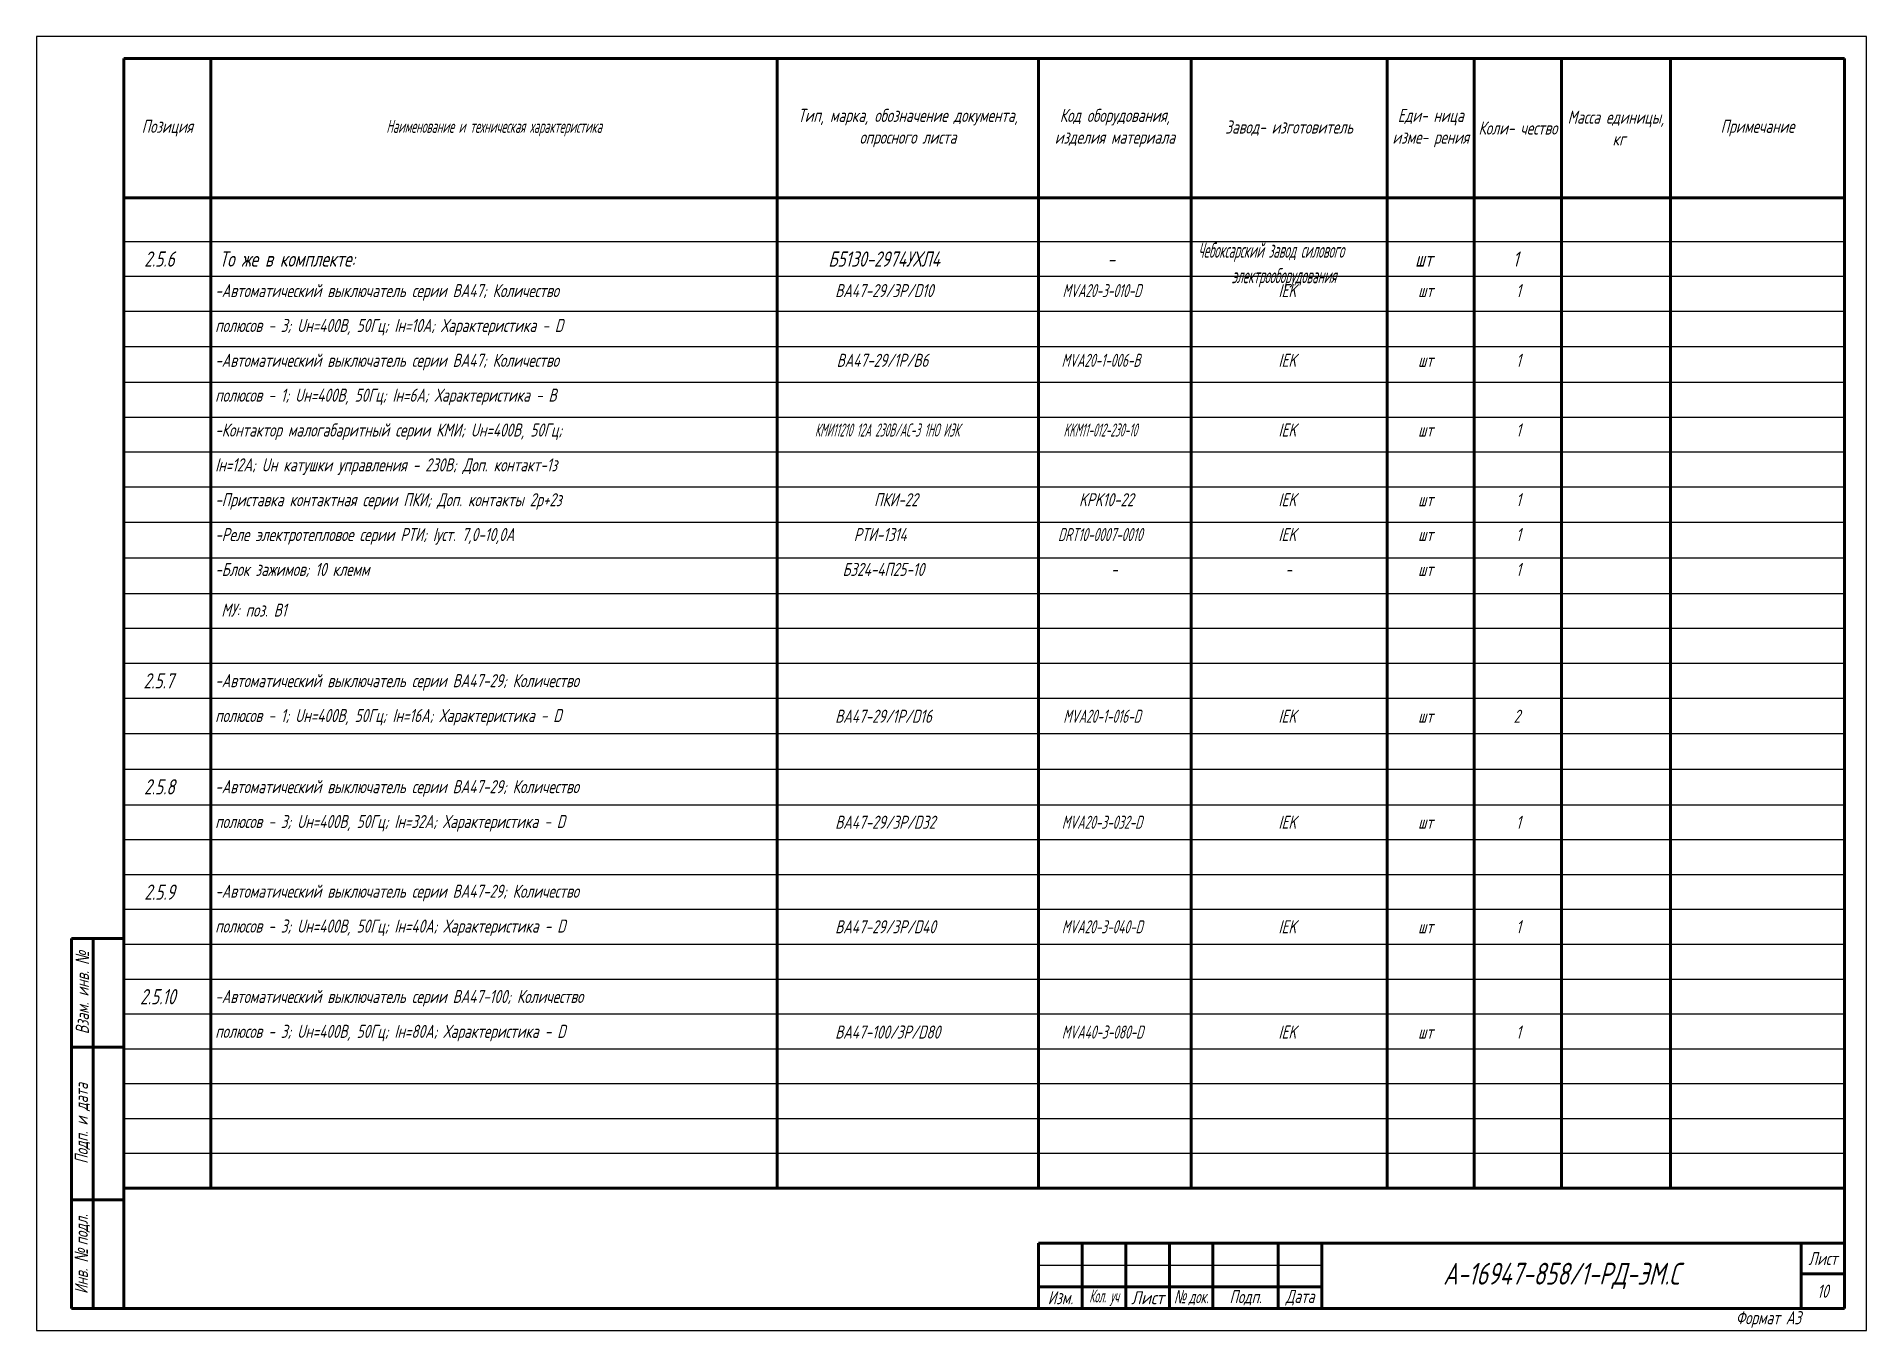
# Model space of a CAD drawing. Header units: millimetres. Extents: x -10490 to 5162, y -5053 to 76.
# Drawn here: x 962 to 1382, y -344.1 to -47.1 of the extents above; entities that cross this region are included whole.
import ezdxf

# ---------------------------------------------------------------- set-up
doc = ezdxf.new("R2010")
doc.units = ezdxf.units.MM
for name, color, linetype, lineweight in [('Рамка толстая', 7, 'Continuous', 60), ('Рамка тонкая', 5, 'Continuous', 25), ('Спецификация', 9, 'Continuous', 25), ('Текст', 2, 'Continuous', 25), ('Штампы', 252, 'Continuous', 25)]:
    doc.layers.add(name, color=color, linetype=linetype, lineweight=lineweight)
doc.styles.add('SIMPLEX', font='simplex.shx', dxfattribs={"width": 0.7, "oblique": 15})

msp = doc.modelspace()

# ---------------------------------------------------------------- texts
at = {"layer": 'Спецификация', "color": 2, "char_height": 3, "attachment_point": 5, "style": 'SIMPLEX'}
for s, insert, width in [('{\\C2;Позиция}', (991.95639, -68.14683), 20), ('{\\Fgost|c204;\\Q15;\\C2;Наименование и техническая характеристика}', (1066.95639, -68.14683), 130), ('{\\C2;Тип, марка, обозначение документа, опросного листа}', (1161.95639, -68.14683), 60), ('{\\C2;Код оборудования, изделия материала}', (1209.45639, -68.14683), 35), ('{\\C2;Завод- изготовитель}', (1249.45639, -68.14683), 45), ('{\\C2;Еди- ница изме- рения}', (1281.95639, -68.14683), 20), ('{\\C2;Коли- чество}', (1301.95639, -68.14683), 20), ('{\\C2;Масса единицы,  кг}', (1324.45639, -68.14683), 25), ('{\\C2;Примечание}', (1356.95639, -68.14683), 40)]:
    msp.add_mtext(s, dxfattribs=dict(at, insert=insert, width=width))
at = {"layer": 'Текст', "attachment_point": 1, "style": 'SIMPLEX'}
for s, width, insert, char_height in [('\\pi5.3981;2.5.6', 20, (981.2699, -96.45809), 3.5), (' То же в комплекте:', 129, (1002.2699, -96.45809), 3.5), ('\\pi12.406;Б5130-2974УХЛ4', 60, (1131.2699, -96.45809), 3.5), ('\\pi2.2277;{\\W0.5;Чебоксарский завод силового \\P\\pi9.9992;электрооборудования}', 45, (1226.2699, -94.422), 3.5), ('\\pi9.5311;1', 20, (1291.2699, -96.45809), 3.5), ('\\pi16.45;-', 35, (1191.2699, -96.45809), 3.5), ('\\pi7.0965;шт', 20, (1271.2699, -96.45809), 3.5), ('-Автоматический выключатель серии ВА47; Количество', 129, (1002.95639, -103.95809), 3), ('\\pi13.293;ВА47-29/3Р/D10', 60, (1131.95639, -103.95809), 3), ('\\pi5.4938;{\\W0.6;MVA20-3-010-D}', 35, (1191.95639, -103.95809), 3), ('\\pi20.048;IEK', 45, (1226.95639, -103.95809), 3), ('\\pi7.0965;шт', 20, (1271.95639, -103.95809), 3), ('\\pi9.5981;1', 20, (1291.95639, -103.95809), 3), ('полюсов - 3; Uн=400В, 50Гц; Iн=10А; Характеристика - D', 129, (1002.95639, -111.95809), 3), ('-Автоматический выключатель серии ВА47; Количество', 129, (1002.95639, -119.95809), 3), ('\\pi13.643;ВА47-29/1Р/В6', 60, (1131.95639, -119.95809), 3), ('\\pi5.2603;{\\W0.6;MVA20-1-006-В}', 35, (1191.95639, -119.95809), 3), ('\\pi20.048;IEK', 45, (1226.95639, -119.95809), 3), ('\\pi7.0965;шт', 20, (1271.95639, -119.95809), 3), ('\\pi9.5981;1', 20, (1291.95639, -119.95809), 3), ('полюсов - 1; Uн=400В, 50Гц; Iн=6А; Характеристика - В', 129, (1002.95639, -127.95809), 3), ('-Контактор малогабаритный серии КМИ; Uн=400В, 50Гц; ', 129, (1002.95639, -135.95809), 3), ('\\pi8.6338;{\\W0.5;КМИ11210 12А 230В/АС-3 1НО ИЭК}', 60, (1131.95639, -135.95809), 3), ('\\pi5.7103;{\\W0.5;KKM11-012-230-10}', 35, (1191.95639, -135.95809), 3), ('\\pi20.048;IEK', 45, (1226.95639, -135.95809), 3), ('\\pi7.0965;шт', 20, (1271.95639, -135.95809), 3), ('\\pi9.5981;1', 20, (1291.95639, -135.95809), 3), ('Iн=12А; Uн катушки управления - 230В; Доп. контакт-1з', 129, (1002.95639, -143.95809), 3), ('{\\W0.7;-Приставка контактная серии ПКИ; Доп. контакты 2р+2з}', 129, (1002.95639, -151.95809), 3), ('\\pi22.234;ПКИ-22', 60, (1131.95639, -151.95809), 3), ('\\pi9.2746;KPK10-22', 35, (1191.95639, -151.95809), 3), ('\\pi20.048;IEK', 45, (1226.95639, -151.95809), 3), ('\\pi7.0965;шт', 20, (1271.95639, -151.95809), 3), ('\\pi9.5981;1', 20, (1291.95639, -151.95809), 3), ('-Реле электротепловое серии РТИ; Iуст. 7,0-10,0А', 129, (1002.95639, -159.95809), 3), ('\\pi17.571;РТИ-1314', 60, (1131.95639, -159.95809), 3), ('\\pi4.4461;{\\W0.6;DRT10-0007-0010}', 35, (1191.95639, -159.95809), 3), ('\\pi20.048;IEK', 45, (1226.95639, -159.95809), 3), ('\\pi7.0965;шт', 20, (1271.95639, -159.95809), 3), ('\\pi9.5981;1', 20, (1291.95639, -159.95809), 3), ('-Блок зажимов; 10 клемм', 129, (1002.95639, -167.95809), 3), ('\\pi14.988;БЗ24-4П25-10', 60, (1131.95639, -167.95809), 3), ('\\pi9.5981;1', 20, (1291.95639, -167.95809), 3), ('\\pi16.6;-', 35, (1191.95639, -167.95809), 3), ('\\pi21.6;-', 45, (1226.95639, -167.95809), 3), ('\\pi7.0965;шт', 20, (1271.95639, -167.95809), 3), (' МУ: поз. В1', 129, (1002.95639, -177.30348), 3), ('\\pi5.2144;2.5.7', 20, (981.2699, -193.29142), 3.5), ('-Автоматический выключатель серии ВА47-29; Количество', 129, (1002.95639, -193.4957), 3), ('полюсов - 1; Uн=400В, 50Гц; Iн=16А; Характеристика - D', 129, (1002.95639, -201.4957), 3), ('\\pi13.293;ВА47-29/1Р/D16', 60, (1131.95639, -201.66237), 3), ('\\pi5.6652;{\\W0.6;MVA20-1-016-D}', 35, (1191.95639, -201.66237), 3), ('\\pi20.048;IEK', 45, (1226.95639, -201.66237), 3), ('\\pi7.0965;шт', 20, (1271.95639, -201.66237), 3), ('\\pi9.0246;2', 20, (1291.95639, -201.66237), 3), ('\\pi5.3397;2.5.8', 20, (981.2699, -217.62476), 3.5), ('-Автоматический выключатель серии ВА47-29; Количество', 129, (1002.95639, -217.82903), 3), ('полюсов - 3; Uн=400В, 50Гц; Iн=32А; Характеристика - D', 129, (1002.95639, -225.82903), 3), ('\\pi13.293;ВА47-29/3Р/D32', 60, (1131.95639, -225.9957), 3), ('\\pi5.3223;{\\W0.6;MVA20-3-032-D}', 35, (1191.95639, -225.9957), 3), ('\\pi20.048;IEK', 45, (1226.95639, -225.9957), 3), ('\\pi9.5981;1', 20, (1291.95639, -225.9957), 3), ('\\pi7.0965;шт', 20, (1271.95639, -225.9957), 3), ('\\pi5.3981;2.5.9', 20, (981.2699, -241.79142), 3.5), ('-Автоматический выключатель серии ВА47-29; Количество', 129, (1002.95639, -241.82903), 3), ('полюсов - 3; Uн=400В, 50Гц; Iн=40А; Характеристика - D', 129, (1002.95639, -249.82903), 3), ('\\pi13.293;ВА47-29/3Р/D40', 60, (1131.95639, -249.9957), 3), ('\\pi5.3223;{\\W0.6;MVA20-3-040-D}', 35, (1191.95639, -249.9957), 3), ('\\pi20.048;IEK', 45, (1226.95639, -249.9957), 3), ('\\pi7.0965;шт', 20, (1271.95639, -249.9957), 3), ('\\pi9.5981;1', 20, (1291.95639, -249.9957), 3), ('\\pi4.4287;2.5.10', 20, (981.2699, -265.79142), 3.5), ('-Автоматический выключатель серии ВА47-100; Количество', 129, (1002.95639, -265.9957), 3), ('полюсов - 3; Uн=400В, 50Гц; Iн=80А; Характеристика - D', 129, (1002.95639, -273.9957), 3), ('\\pi13.293;ВА47-100/3Р/D80', 60, (1131.95639, -274.16237), 3), ('\\pi5.3223;{\\W0.6;MVA40-3-080-D}', 35, (1191.95639, -274.16237), 3), ('\\pi20.048;IEK', 45, (1226.95639, -274.16237), 3), ('\\pi7.0965;шт', 20, (1271.95639, -274.16237), 3), ('\\pi9.5981;1', 20, (1291.95639, -274.16237), 3)]:
    msp.add_mtext_dynamic_manual_height_columns(s, width=width, gutter_width=12.5, heights=[0], dxfattribs=dict(at, insert=insert, char_height=char_height))
at = {"layer": 'Штампы', "color": 2, "char_height": 3, "attachment_point": 5, "rotation": 90, "style": 'SIMPLEX'}
for s, insert, width in [('Взам. инв. {\\fArial|b0|i0|c204|p34;№}', (972.45639, -266.64683), 25), ('Подп. и дата', (972.45639, -296.64683), 35), ('Инв. {\\fArial|b0|i0|c204|p34;№ }подл.', (972.45639, -326.64683), 25)]:
    msp.add_mtext(s, dxfattribs=dict(at, insert=insert, width=width))
at = {"layer": 'Штампы', "color": 2, "style": 'SIMPLEX'}
for s, insert, char_height, width, attachment_point in [('{\\W0.7;Лист}', (1371.95639, -327.64683), 3, 10, 5), ('А-16947-858/1-РД-ЭМ.С', (1311.95639, -331.64683), 5, 110, 5), ('Изм.', (1196.95639, -336.64683), 3, 10, 5), ('{\\W0.5;Кол. уч}', (1206.95639, -336.64683), 3, 10, 5), ('{\\W0.8;Лист}', (1216.95639, -336.64683), 3, 10, 5), ('{\\fArial|b0|i0|c204|p34;\\W0.6;№ \\Fsimplex|c204;док.}', (1226.95639, -336.64683), 3, 10, 5), ('Подп.', (1239.45639, -336.64683), 3, 15, 5), ('{\\W0.7;Дата}', (1251.95639, -336.64683), 3, 10, 5), ('10', (1371.95639, -335.14683), 3, 10, 5), ('Формат А3', (1366.95639, -341.64683), 3, 165, 6)]:
    msp.add_mtext(s, dxfattribs=dict(at, insert=insert, char_height=char_height, width=width, attachment_point=attachment_point))

# ---------------------------------------------------------------- blocks, each defined once
blk = doc.blocks.new('A$C64336E77')
at = {"layer": 'Рамка толстая'}
for p, q in [((20, 5), (20, 292)), ((20, 292), (415, 292)), ((415, 292), (415, 5)), ((20, 5), (415, 5))]:
    blk.add_line(p, q, dxfattribs=at)
at = {"layer": 'Рамка тонкая'}
for p, q in [((0, 297), (0, 0)), ((420, 297), (0, 297)), ((420, 0), (420, 297)), ((0, 0), (420, 0))]:
    blk.add_line(p, q, dxfattribs=at)

# ---------------------------------------------------------------- linework, layer by layer
at = {"layer": 'Спецификация', "lineweight": 60}
for p, q in [((981.95639, -52.14683), (1376.95639, -52.14683)), ((981.95639, -52.14683), (981.95639, -311.48017)), ((1001.95639, -52.14683), (1001.95639, -311.48017)), ((1131.95639, -52.14683), (1131.95639, -311.48017)), ((1191.95639, -52.14683), (1191.95639, -311.48017)), ((1226.95639, -52.14683), (1226.95639, -311.48017)), ((1271.95639, -52.14683), (1271.95639, -311.48017)), ((1291.95639, -52.14683), (1291.95639, -311.48017)), ((1311.95639, -52.14683), (1311.95639, -311.48017)), ((1336.95639, -52.14683), (1336.95639, -311.48017)), ((1376.95639, -52.14683), (1376.95639, -311.48017)), ((981.95639, -84.14683), (1376.95639, -84.14683)), ((981.95639, -311.48017), (1376.95639, -311.48017))]:
    msp.add_line(p, q, dxfattribs=at)
at = {"layer": 'Спецификация', "color": 5}
for p, q in [((981.95639, -94.14683), (1376.95639, -94.14683)), ((981.95639, -102.14683), (1376.95639, -102.14683)), ((981.95639, -110.14683), (1376.95639, -110.14683)), ((981.95639, -118.3135), (1376.95639, -118.3135)), ((981.95639, -126.48017), (1376.95639, -126.48017)), ((981.95639, -134.48017), (1376.95639, -134.48017)), ((981.95639, -142.48017), (1376.95639, -142.48017)), ((981.95639, -150.48017), (1376.95639, -150.48017)), ((981.95639, -158.64683), (1376.95639, -158.64683)), ((981.95639, -166.8135), (1376.95639, -166.8135)), ((981.95639, -174.98017), (1376.95639, -174.98017)), ((981.95639, -182.98017), (1376.95639, -182.98017)), ((981.95639, -190.98017), (1376.95639, -190.98017)), ((981.95639, -198.98017), (1376.95639, -198.98017)), ((981.95639, -207.14683), (1376.95639, -207.14683)), ((981.95639, -215.3135), (1376.95639, -215.3135)), ((981.95639, -223.48017), (1376.95639, -223.48017)), ((981.95639, -231.48017), (1376.95639, -231.48017)), ((981.95639, -239.48017), (1376.95639, -239.48017)), ((981.95639, -247.48017), (1376.95639, -247.48017)), ((981.95639, -255.48017), (1376.95639, -255.48017)), ((981.95639, -263.48017), (1376.95639, -263.48017)), ((981.95639, -271.48017), (1376.95639, -271.48017)), ((981.95639, -279.48017), (1376.95639, -279.48017)), ((981.95639, -287.48017), (1376.95639, -287.48017)), ((981.95639, -295.48017), (1376.95639, -295.48017)), ((981.95639, -303.48017), (1376.95639, -303.48017))]:
    msp.add_line(p, q, dxfattribs=at)
at = {"layer": 'Штампы', "lineweight": 60}
for p, q in [((969.95639, -339.14683), (969.95639, -254.14683)), ((969.95639, -254.14683), (981.95639, -254.14683)), ((974.95639, -339.14683), (974.95639, -254.14683)), ((981.95639, -339.14683), (981.95639, -254.14683)), ((969.95639, -279.14683), (981.95639, -279.14683)), ((969.95639, -314.14683), (981.95639, -314.14683)), ((1191.95639, -324.14683), (1376.95639, -324.14683)), ((1191.95639, -324.14683), (1191.95639, -339.14683)), ((1201.95639, -324.14683), (1201.95639, -339.14683)), ((1211.95639, -324.14683), (1211.95639, -339.14683)), ((1221.95639, -324.14683), (1221.95639, -339.14683)), ((1231.95639, -324.14683), (1231.95639, -339.14683)), ((1246.95639, -324.14683), (1246.95639, -339.14683)), ((1256.95639, -324.14683), (1256.95639, -339.14683)), ((1366.95639, -324.14683), (1366.95639, -339.14683)), ((1376.95639, -324.14683), (1376.95639, -339.14683)), ((1366.95639, -331.14683), (1376.95639, -331.14683)), ((1191.95639, -334.14683), (1256.95639, -334.14683)), ((969.95639, -339.14683), (981.95639, -339.14683)), ((1191.95639, -339.14683), (1376.95639, -339.14683))]:
    msp.add_line(p, q, dxfattribs=at)
at = {"layer": 'Штампы', "color": 5, "lineweight": 25}
msp.add_line((1191.95639, -329.14683), (1256.95639, -329.14683), dxfattribs=at)
at = {"layer": 'Штампы', "color": 8, "lineweight": 0}
msp.add_line((1191.95639, -344.14683), (1376.95639, -344.14683), dxfattribs=at)

# ---------------------------------------------------------------- block references
msp.add_blockref('A$C64336E77', (961.9564, -344.14683))

msp.set_redraw_order([(e.dxf.handle, doc.entitydb.next_handle()) for e in msp.query("TEXT MTEXT ATTDEF DIMENSION ARC_DIMENSION")])  # texts and dimensions are drawn at this point

doc.saveas('drawing.dxf')
